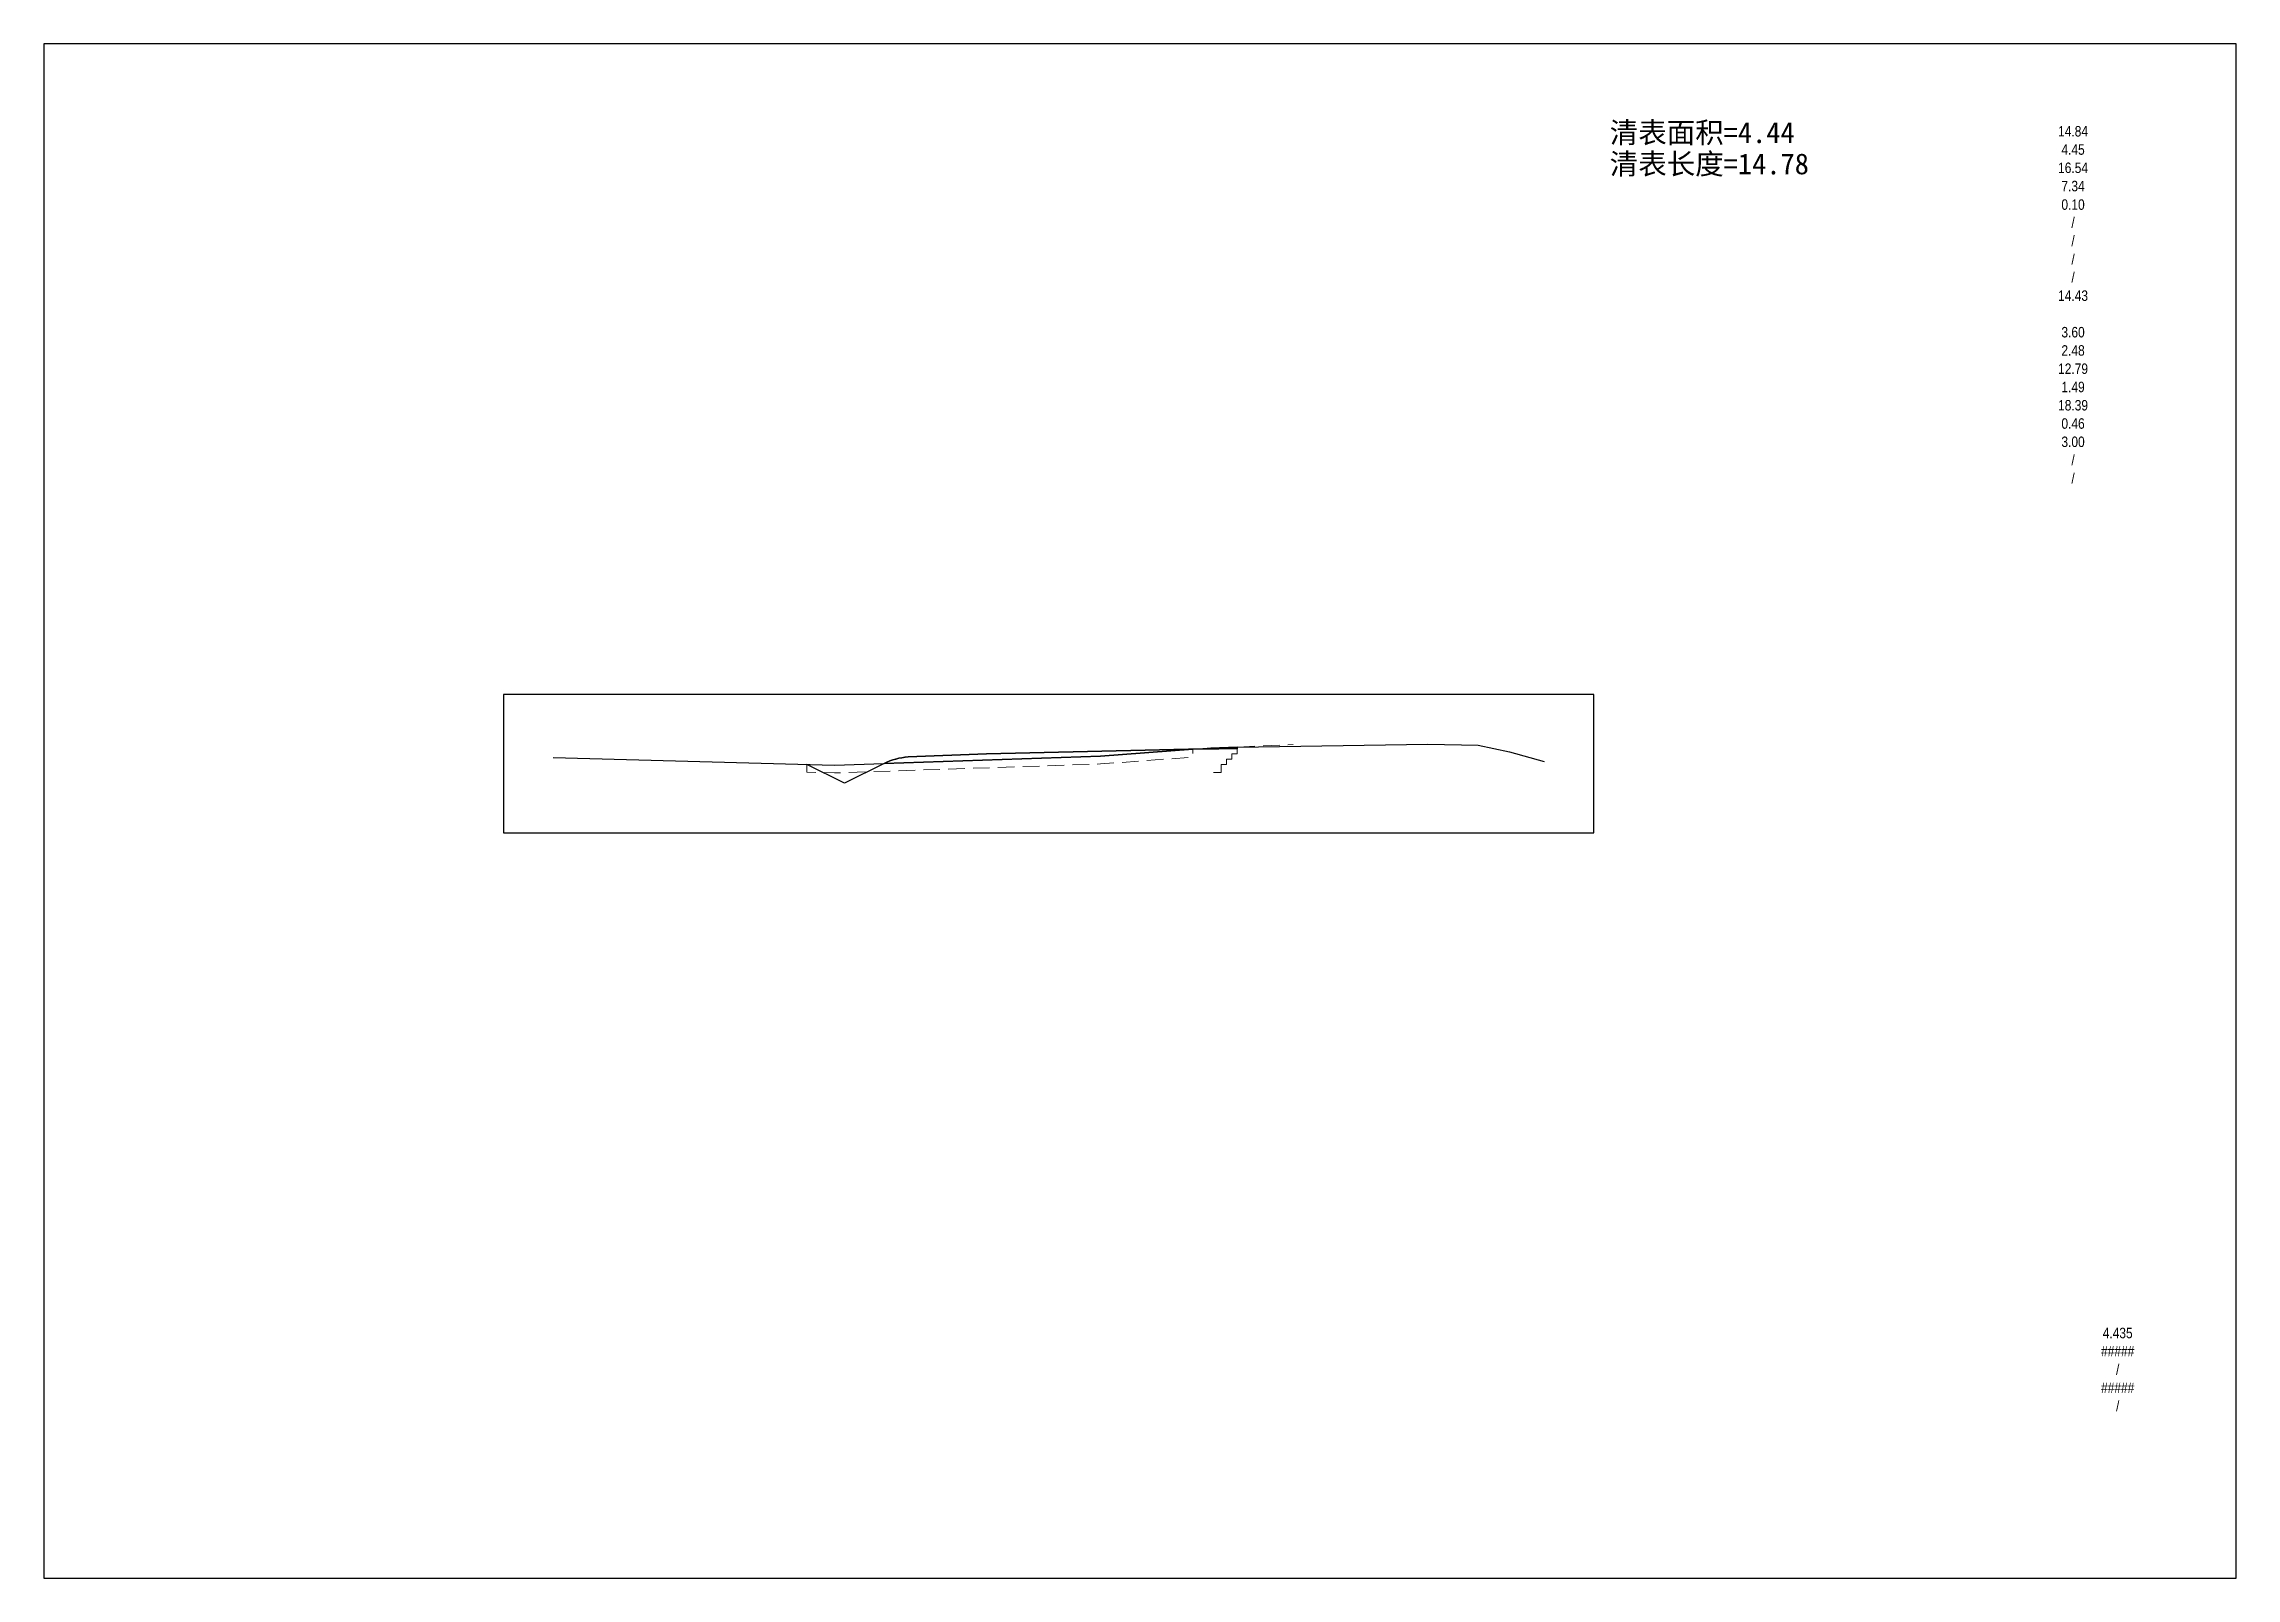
# Model space of a CAD drawing. Header units: millimetres. Extents: x 1358 to 1904, y 1415 to 1532.
# Drawn here: x 1358.3 to 1442.3, y 1473.2 to 1532 of the extents above; entities that cross this region are included whole.
import ezdxf
from ezdxf.enums import TextEntityAlignment as Align

# ---------------------------------------------------------------- set-up
doc = ezdxf.new("R2010")
doc.units = ezdxf.units.MM
doc.linetypes.add('HIDDEN2', pattern=[4.7625, 3.175, -1.5875])
for name, color, linetype in [('区域', 3, 'Continuous'), ('地面线', 7, 'Continuous'), ('数量表', 7, 'Continuous'), ('清表长度', 2, 'Continuous'), ('清表面积', 1, 'Continuous')]:
    doc.layers.add(name, color=color, linetype=linetype)
for name, color, linetype, lineweight in [('填方边坡', 1, 'Continuous', 30), ('工程量01', 7, 'Continuous', 15), ('挖方边坡', 1, 'Continuous', 30), ('清表', 32, 'HIDDEN2', 20), ('路基', 1, 'Continuous', 30), ('边界', 7, 'Continuous', 13)]:
    doc.layers.add(name, color=color, linetype=linetype, lineweight=lineweight)
doc.styles.get("Standard").update_dxf_attribs({"font": 'SimSun.ttf'})
doc.styles.add('STYLE-ARIAL_NARROW', font='ARIALN.TTF')

msp = doc.modelspace()

# ---------------------------------------------------------------- texts
at = {"layer": '工程量01', "lineweight": 0, "style": 'STYLE-ARIAL_NARROW'}
for s, p in [('14.84', (1436.006, 1528.682)), ('4.45', (1436.006, 1527.982)), ('16.54', (1436.006, 1527.282)), ('7.34', (1436.006, 1526.582)), ('0.10', (1436.006, 1525.872)), ('/', (1436.006, 1525.182)), ('/', (1436.006, 1524.482)), ('/', (1436.006, 1523.772)), ('/', (1436.006, 1523.082)), ('14.43', (1436.006, 1522.382)), ('3.60', (1436.006, 1520.982)), ('2.48', (1436.006, 1520.282)), ('12.79', (1436.006, 1519.582)), ('1.49', (1436.006, 1518.882)), ('18.39', (1436.006, 1518.182)), ('0.46', (1436.006, 1517.482)), ('3.00', (1436.006, 1516.782)), ('/', (1436.006, 1516.082)), ('/', (1436.006, 1515.382))]:
    msp.add_text(s, height=0.4, dxfattribs=at).set_placement(p, align=Align.MIDDLE_CENTER)
at = {"layer": '清表长度'}
msp.add_text('清表长度=14.78', height=0.8, dxfattribs=at).set_placement((1418.255, 1527.032))
at = {"layer": '清表面积'}
msp.add_text('清表面积=4.44', height=0.8, dxfattribs=at).set_placement((1418.255, 1528.232))

# ---------------------------------------------------------------- blocks, each defined once
blk = doc.blocks.new('TK')
at = {"color": 4}
blk.add_lwpolyline([(0, 0), (84, 0), (84, 58.8), (0, 58.8)], close=True, dxfattribs=at)
blk = doc.blocks.new('QTY_FRAME')
at = {"layer": '数量表', "style": 'STYLE-ARIAL_NARROW'}
for tag, p in [('QB_AREA', (0, 2.8)), ('QB_LENGTH', (0, 2.1)), ('HT_LENGTH', (0, 0.7)), ('HT_AREA', (0, 1.4)), ('WF_AREA', (0, 0))]:
    blk.add_attdef(tag, text='', height=0.4, dxfattribs=at).set_placement(p, align=Align.MIDDLE_CENTER)
at = {"layer": '数量表', "style": 'STYLE-ARIAL_NARROW', "flags": 1}
blk.add_attdef('FRAME', text='', height=0.4, dxfattribs=at).set_placement((0, -0.7), align=Align.MIDDLE_CENTER)

# ---------------------------------------------------------------- linework, layer by layer
at = {"layer": '区域', "color": 6}
for points in [[(1417.641, 1507.091), (1375.87, 1507.091), (1375.87, 1501.8), (1417.641, 1501.8)], [(1403.978, 1505.018), (1402.673, 1505.018), (1402.668, 1505.018), (1402.973, 1505.034), (1403.978, 1505.081), (1403.978, 1505.034)], [(1403.978, 1505.081), (1403.978, 1505.081), (1402.973, 1505.034), (1402.67, 1505.018), (1403.273, 1505.018), (1403.978, 1505.034)], [(1403.978, 1505.081), (1403.978, 1505.081), (1402.973, 1505.034), (1402.67, 1505.018), (1403.273, 1505.018), (1403.978, 1505.034)]]:
    msp.add_lwpolyline(points, close=True, dxfattribs=at)
for points in [[(1391.371, 1504.706), (1391.373, 1504.706), (1394.373, 1504.826), (1402.668, 1505.018), (1402.973, 1505.034), (1403.978, 1505.081), (1403.978, 1505.034), (1403.978, 1505.018), (1402.673, 1505.018), (1402.668, 1505.018), (1402.281, 1504.997), (1398.74, 1504.734), (1390.452, 1504.456, -0.093323)], [(1398.74, 1504.734), (1402.281, 1504.997), (1402.668, 1505.018), (1394.373, 1504.826), (1391.373, 1504.706, 0.093481), (1390.452, 1504.456)]]:
    msp.add_lwpolyline(points, format="xyb", close=True, dxfattribs=at)
at = {"layer": '地面线', "flags": 128}
msp.add_lwpolyline([(1377.769, 1504.678), (1388.547, 1504.392), (1398.74, 1504.734), (1402.281, 1504.997), (1402.973, 1505.034), (1403.978, 1505.081), (1411.281, 1505.192), (1413.213, 1505.156), (1414.409, 1504.894), (1415.743, 1504.531)], dxfattribs=at)
at = {"layer": '填方边坡', "flags": 128}
msp.add_lwpolyline([(1391.373, 1504.706), (1391.371, 1504.706, 0.09625), (1390.426, 1504.443), (1388.938, 1503.699)], format="xyb", dxfattribs=at)
at = {"layer": '挖方边坡', "flags": 128}
msp.add_lwpolyline([(1388.938, 1503.699), (1387.496, 1504.42)], dxfattribs=at)
at = {"layer": '清表', "linetype": 'HIDDEN2', "ltscale": 0.2, "flags": 128}
msp.add_lwpolyline([(1387.496, 1504.42), (1387.496, 1504.12), (1388.547, 1504.092), (1398.74, 1504.434), (1402.281, 1504.697), (1402.281, 1504.997), (1402.973, 1505.034), (1406.118, 1505.181)], dxfattribs=at)
at = {"layer": '路基', "flags": 128}
for points in [[(1403.978, 1505.018), (1402.673, 1505.018), (1394.373, 1504.826), (1391.373, 1504.706)], [(1402.973, 1505.018), (1403.273, 1505.018), (1403.978, 1505.034)]]:
    msp.add_lwpolyline(points, dxfattribs=at)
at = {"layer": '边界'}
msp.add_lwpolyline([(1403.978, 1505.081), (1403.978, 1504.824), (1403.768, 1504.819), (1403.768, 1504.619), (1403.568, 1504.615), (1403.568, 1504.415), (1403.368, 1504.41), (1403.368, 1504.11), (1403.068, 1504.108)], dxfattribs=at)

# ---------------------------------------------------------------- block references
at = {"color": 4}
msp.add_blockref('TK', (1358.255, 1473.232), dxfattribs=at)
at = {"layer": '数量表'}
msp.add_blockref('QTY_FRAME', (1437.716, 1479.828), dxfattribs=at).add_auto_attribs({'QB_AREA': '4.435', 'QB_LENGTH': '#####', 'HT_AREA': '/', 'HT_LENGTH': '#####', 'WF_AREA': '/'})

msp.set_redraw_order([(e.dxf.handle, doc.entitydb.next_handle()) for e in msp.query("TEXT MTEXT ATTDEF DIMENSION ARC_DIMENSION")])  # texts and dimensions are drawn at this point

doc.saveas('drawing.dxf')
